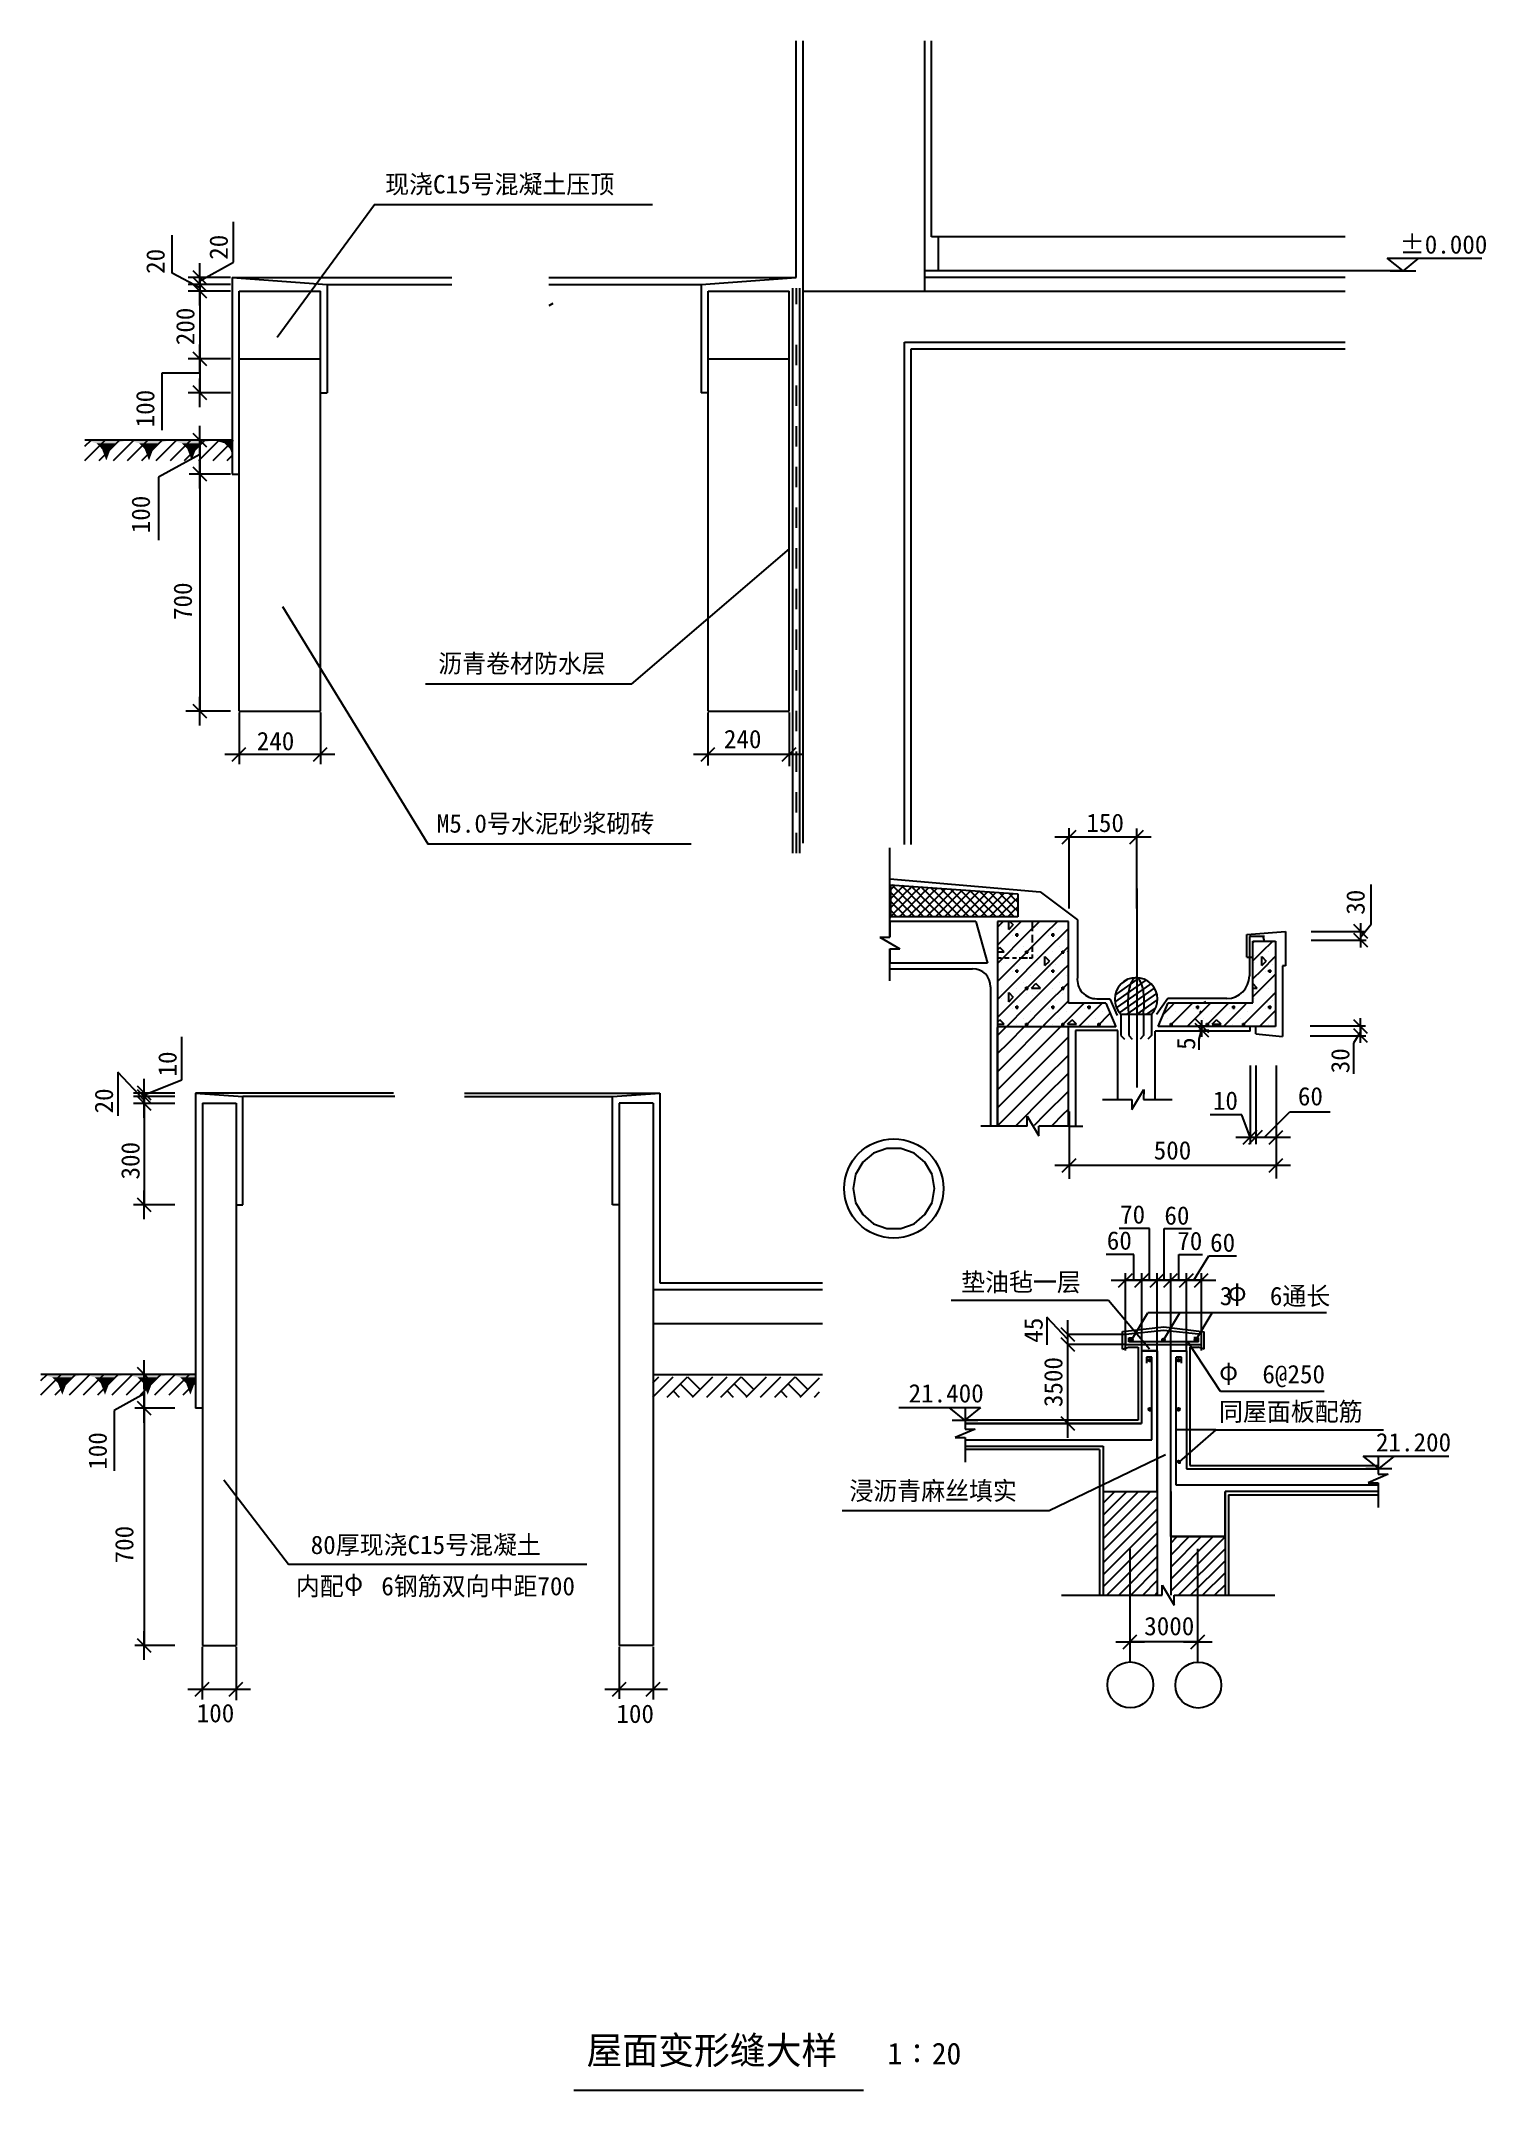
# Model space of a CAD drawing. Header units: metres. Extents: x 3333 to 67313, y 15903 to 106598.
import ezdxf

# ---------------------------------------------------------------- set-up
doc = ezdxf.new("R2010")
doc.units = ezdxf.units.M
for name, color, linetype in [('AXIS', 3, 'Continuous'), ('DIM', 3, 'Continuous'), ('OTHER', 7, 'Continuous'), ('PUB_DIM', 3, 'Continuous'), ('PUB_HATCH', 5, 'Continuous'), ('PUB_TEXT', 7, 'Continuous'), ('PUB_WALL', 5, 'Continuous'), ('S_FLOOR', 2, 'Continuous'), ('S_SURFACE', 2, 'Continuous'), ('S_WALL', 7, 'Continuous'), ('SURFACE', 2, 'Continuous'), ('WALL', 5, 'Continuous')]:
    doc.layers.add(name, color=color, linetype=linetype)

msp = doc.modelspace()

# ---------------------------------------------------------------- texts
for s, p in [('20', (11605.91, 96912.44)), ('20', (8808.82, 96290.05)), ('200', (10127.93, 93132.23)), ('100', (8354.09, 89494.96)), ('100', (8157.15, 84808.9)), ('700', (10016.49, 80969)), ('30', (61938.61, 67923.72)), ('10', (9338.77, 60764.63)), ('5', (54437.12, 61942.52)), ('30', (61264.36, 60906.33)), ('20', (6523.86, 59129.11)), ('300', (7697.7, 56204.38)), ('45', (47682.83, 48980.34)), ('3500', (48558.36, 46129.11)), ('100', (6247.98, 43356.75)), ('700', (7426.18, 39212.1))]:
    msp.add_text(s, height=815, rotation=90).set_placement(p)
for s, p in [('240', (12886.85, 75204.45)), ('240', (33569.25, 75293.58)), ('150', (49617.71, 71586.57)), ('10', (55219.84, 59290.56)), ('60', (58982.33, 59483.13)), ('500', (52598.23, 57089.87)), ('70', (51110.27, 54252.43)), ('60', (53072.65, 54206.45)), ('60', (50521.31, 53097.71)), ('70', (53642.29, 53079.72)), ('60', (55096.54, 53005.25)), ('100', (10228.34, 32179.15)), ('100', (28809.85, 32151.33))]:
    msp.add_text(s, height=815).set_placement(p)
at = {"layer": 'PUB_DIM'}
for s, p in [('%%p0.000', (63490.43, 97186.25)), ('21.400', (41746.55, 46335.37)), ('21.200', (62440.23, 44169.74)), ('3000', (52179.8, 36031.58))]:
    msp.add_text(s, height=815, dxfattribs=at).set_placement(p)
at = {"layer": 'PUB_TEXT'}
for s, height, p in [('现浇C15号混凝土压顶', 815, (18571.61, 99850.27)), ('沥青卷材防水层', 815, (20920.16, 78638.92)), ('M5.0号水泥砂浆砌砖', 815, (20858.09, 71556.78)), ('垫油毡一层', 815, (44073.19, 51257.87)), ('3   6通长', 815, (55523.87, 50642.73)), ('φ', 815, (55873, 50833.49)), ('φ', 815, (55494.26, 47325.83)), ('   6@250', 815, (55748.26, 47183.43)), ('同屋面板配筋', 815, (55489.96, 45522.72)), ('浸沥青麻丝填实', 815, (39126.48, 42018.7)), ('80厚现浇C15号混凝土', 815, (15275.09, 39626.31)), ('内配   6钢筋双向中距700', 815, (14618.55, 37798.64)), ('φ', 815, (16754.09, 37990.81)), ('屋面变形缝大样   ', 1220, (27487.19, 17048.01)), ('1∶20', 960, (40814.13, 17037.99))]:
    msp.add_text(s, height=height, dxfattribs=at).set_placement(p)

# ---------------------------------------------------------------- blocks, each defined once
blk = doc.blocks.new('_DIMX')
blk.add_line((-150, 0), (150, 0))
blk.add_lwpolyline([(-73.09, -73.09), (71.22, 71.29)])

# ---------------------------------------------------------------- hatches: boundary and pattern name
at = {"layer": 'PUB_DIM'}
h = msp.add_hatch(dxfattribs=at)
h.set_pattern_fill('SOLID')
h.paths.add_polyline_path([(51547.16, 49099.67, 1), (51673.05, 49099.67, 1)])
h = msp.add_hatch(dxfattribs=at)
h.set_pattern_fill('SOLID')
h.paths.add_polyline_path([(52964.26, 49099.67, 1), (53090.15, 49099.67, 1)])
h = msp.add_hatch(dxfattribs=at)
h.set_pattern_fill('SOLID')
h.paths.add_polyline_path([(54405.06, 49099.67, 1), (54530.95, 49099.67, 1)])
h = msp.add_hatch(dxfattribs=at)
h.set_pattern_fill('SOLID')
h.paths.add_polyline_path([(52361.8, 48207.06, 1), (52487.69, 48207.06, 1)])
h = msp.add_hatch(dxfattribs=at)
h.set_pattern_fill('SOLID')
h.paths.add_polyline_path([(53631.31, 48207.06, 1), (53757.2, 48207.06, 1)])
h = msp.add_hatch(dxfattribs=at)
h.set_pattern_fill('SOLID')
h.paths.add_polyline_path([(52361.8, 46035.46, 1), (52487.69, 46035.46, 1)])
h = msp.add_hatch(dxfattribs=at)
h.set_pattern_fill('SOLID')
h.paths.add_polyline_path([(53631.31, 46035.46, 1), (53757.2, 46035.46, 1)])
h = msp.add_hatch(dxfattribs=at)
h.set_pattern_fill('SOLID')
h.paths.add_polyline_path([(53657.42, 43707.06, 1), (53783.31, 43707.06, 1)])

# ---------------------------------------------------------------- linework, layer by layer
for p, q in [((9143.36, 96325.47), (9143.36, 98008.98)), ((11850.19, 96801.1), (11850.19, 98591.32)), ((10373.19, 95672.24), (9143.36, 96325.47)), ((10373.19, 95975.87), (11850.19, 96801.1)), ((62941.27, 96982.49), (67132.39, 96982.49)), ((10373.19, 91893.69), (8685.69, 91893.69)), ((8685.69, 91893.69), (8685.69, 89366.34)), ((10373.19, 88293.29), (8531.72, 87296.61)), ((8531.72, 87296.61), (8531.72, 84504.72)), ((40917.3, 68136.07), (40917.3, 70887.94)), ((40910.68, 69513.35), (47574.23, 68937.53)), ((40917.59, 69251.91), (40917.3, 67766.09)), ((40917.59, 69251.91), (46584.42, 68848.63)), ((40951.82, 69266.57), (40951.82, 67827.02)), ((40951.82, 69044.16), (40982.9, 69075.24)), ((40982.9, 69075.24), (41143.49, 69235.84)), ((40982.9, 69075.24), (40982.9, 69075.24)), ((41182.9, 69075.24), (41013.02, 69245.12)), ((41182.9, 68875.24), (41382.9, 69075.24)), ((41382.9, 68875.24), (41182.9, 69075.24)), ((41182.9, 69075.24), (41182.9, 69075.24)), ((41382.9, 69075.24), (41516.92, 69209.26)), ((41382.9, 69075.24), (41382.9, 69075.24)), ((41582.9, 69075.24), (41443.67, 69214.47)), ((41582.9, 68875.24), (41782.9, 69075.24)), ((41782.9, 68875.24), (41582.9, 69075.24)), ((41582.9, 69075.24), (41582.9, 69075.24)), ((41782.9, 69075.24), (41890.34, 69182.69)), ((41782.9, 69075.24), (41782.9, 69075.24)), ((41982.9, 69075.24), (41874.31, 69183.83)), ((41982.9, 68875.24), (42182.9, 69075.24)), ((42182.9, 68875.24), (41982.9, 69075.24)), ((41982.9, 69075.24), (41982.9, 69075.24)), ((42182.9, 69075.24), (42263.77, 69156.11)), ((42182.9, 69075.24), (42182.9, 69075.24)), ((42382.9, 69075.24), (42304.96, 69153.18)), ((42382.9, 68875.24), (42582.9, 69075.24)), ((42582.9, 68875.24), (42382.9, 69075.24)), ((42382.9, 69075.24), (42382.9, 69075.24)), ((42582.9, 69075.24), (42637.19, 69129.53)), ((42582.9, 69075.24), (42582.9, 69075.24)), ((42782.9, 69075.24), (42735.61, 69122.53)), ((42782.9, 68875.24), (42982.9, 69075.24)), ((42982.9, 68875.24), (42782.9, 69075.24)), ((42782.9, 69075.24), (42782.9, 69075.24)), ((42982.9, 69075.24), (43010.62, 69102.96)), ((42982.9, 69075.24), (42982.9, 69075.24)), ((43182.9, 69075.24), (43166.26, 69091.88)), ((43182.9, 68875.24), (43382.9, 69075.24)), ((43382.9, 68875.24), (43182.9, 69075.24)), ((43182.9, 69075.24), (43182.9, 69075.24)), ((43382.9, 69075.24), (43384.04, 69076.38)), ((43382.9, 69075.24), (43382.9, 69075.24)), ((43582.9, 68875.24), (43757.47, 69049.81)), ((43782.9, 68875.24), (43596.9, 69061.24)), ((43982.9, 68875.24), (44130.89, 69023.23)), ((44182.9, 68875.24), (44027.55, 69030.59)), ((44382.9, 68875.24), (44504.31, 68996.66)), ((44582.9, 68875.24), (44458.2, 68999.94)), ((44782.9, 68875.24), (44877.74, 68970.08)), ((44982.9, 68875.24), (44888.84, 68969.29)), ((45182.9, 68875.24), (45251.16, 68943.51)), ((45382.9, 68875.24), (45319.49, 68938.65)), ((47574.23, 68937.53), (49219.54, 67703.63)), ((51847.13, 69079.99), (51847.13, 60273.22)), ((62221.86, 67499.77), (62221.86, 69257.67)), ((40915.96, 66937.53), (40917.3, 68136.07)), ((40982.9, 68875.24), (40951.82, 68906.32)), ((40951.82, 68644.16), (40982.9, 68675.24)), ((40982.9, 68475.24), (40951.82, 68506.32)), ((40951.82, 68244.16), (40982.9, 68275.24)), ((40982.9, 68075.24), (40951.82, 68106.33)), ((40982.9, 68675.24), (41182.9, 68875.24)), ((41182.9, 68675.24), (40982.9, 68875.24)), ((40982.9, 68875.24), (40982.9, 68875.24)), ((40982.9, 68675.24), (40982.9, 68675.24)), ((40982.9, 68275.24), (41182.9, 68475.24)), ((41182.9, 68275.24), (40982.9, 68475.24)), ((40982.9, 68475.24), (40982.9, 68475.24)), ((40982.9, 68275.24), (40982.9, 68275.24)), ((40982.9, 67875.24), (41182.9, 68075.24)), ((41182.9, 67875.24), (40982.9, 68075.24)), ((40982.9, 68075.24), (40982.9, 68075.24)), ((41182.9, 68875.24), (41182.9, 68875.24)), ((41182.9, 68475.24), (41382.9, 68675.24)), ((41382.9, 68475.24), (41182.9, 68675.24)), ((41182.9, 68675.24), (41182.9, 68675.24)), ((41182.9, 68475.24), (41182.9, 68475.24)), ((41182.9, 68075.24), (41382.9, 68275.24)), ((41382.9, 68075.24), (41182.9, 68275.24)), ((41182.9, 68275.24), (41182.9, 68275.24)), ((41182.9, 68075.24), (41182.9, 68075.24)), ((41382.9, 68675.24), (41582.9, 68875.24)), ((41582.9, 68675.24), (41382.9, 68875.24)), ((41382.9, 68875.24), (41382.9, 68875.24)), ((41382.9, 68675.24), (41382.9, 68675.24)), ((41382.9, 68275.24), (41582.9, 68475.24)), ((41582.9, 68275.24), (41382.9, 68475.24)), ((41382.9, 68475.24), (41382.9, 68475.24)), ((41382.9, 68275.24), (41382.9, 68275.24)), ((41382.9, 67875.24), (41582.9, 68075.24)), ((41582.9, 67875.24), (41382.9, 68075.24)), ((41382.9, 68075.24), (41382.9, 68075.24)), ((41582.9, 68875.24), (41582.9, 68875.24)), ((41582.9, 68475.24), (41782.9, 68675.24)), ((41782.9, 68475.24), (41582.9, 68675.24)), ((41582.9, 68675.24), (41582.9, 68675.24)), ((41582.9, 68475.24), (41582.9, 68475.24)), ((41582.9, 68075.24), (41782.9, 68275.24)), ((41782.9, 68075.24), (41582.9, 68275.24)), ((41582.9, 68275.24), (41582.9, 68275.24)), ((41582.9, 68075.24), (41582.9, 68075.24)), ((41782.9, 68675.24), (41982.9, 68875.24)), ((41982.9, 68675.24), (41782.9, 68875.24)), ((41782.9, 68875.24), (41782.9, 68875.24)), ((41782.9, 68675.24), (41782.9, 68675.24)), ((41782.9, 68275.24), (41982.9, 68475.24)), ((41982.9, 68275.24), (41782.9, 68475.24)), ((41782.9, 68475.24), (41782.9, 68475.24)), ((41782.9, 68275.24), (41782.9, 68275.24)), ((41782.9, 67875.24), (41982.9, 68075.24)), ((41982.9, 67875.24), (41782.9, 68075.24)), ((41782.9, 68075.24), (41782.9, 68075.24)), ((41982.9, 68875.24), (41982.9, 68875.24)), ((41982.9, 68475.24), (42182.9, 68675.24)), ((42182.9, 68475.24), (41982.9, 68675.24)), ((41982.9, 68675.24), (41982.9, 68675.24)), ((41982.9, 68475.24), (41982.9, 68475.24)), ((41982.9, 68075.24), (42182.9, 68275.24)), ((42182.9, 68075.24), (41982.9, 68275.24)), ((41982.9, 68275.24), (41982.9, 68275.24)), ((41982.9, 68075.24), (41982.9, 68075.24)), ((42182.9, 68675.24), (42382.9, 68875.24)), ((42382.9, 68675.24), (42182.9, 68875.24)), ((42182.9, 68875.24), (42182.9, 68875.24)), ((42182.9, 68675.24), (42182.9, 68675.24)), ((42182.9, 68275.24), (42382.9, 68475.24)), ((42382.9, 68275.24), (42182.9, 68475.24)), ((42182.9, 68475.24), (42182.9, 68475.24)), ((42182.9, 68275.24), (42182.9, 68275.24)), ((42182.9, 67875.24), (42382.9, 68075.24)), ((42382.9, 67875.24), (42182.9, 68075.24)), ((42182.9, 68075.24), (42182.9, 68075.24)), ((42382.9, 68875.24), (42382.9, 68875.24)), ((42382.9, 68475.24), (42582.9, 68675.24)), ((42582.9, 68475.24), (42382.9, 68675.24)), ((42382.9, 68675.24), (42382.9, 68675.24)), ((42382.9, 68475.24), (42382.9, 68475.24)), ((42382.9, 68075.24), (42582.9, 68275.24)), ((42582.9, 68075.24), (42382.9, 68275.24)), ((42382.9, 68275.24), (42382.9, 68275.24)), ((42382.9, 68075.24), (42382.9, 68075.24)), ((42582.9, 68675.24), (42782.9, 68875.24)), ((42782.9, 68675.24), (42582.9, 68875.24)), ((42582.9, 68875.24), (42582.9, 68875.24)), ((42582.9, 68675.24), (42582.9, 68675.24)), ((42582.9, 68275.24), (42782.9, 68475.24)), ((42782.9, 68275.24), (42582.9, 68475.24)), ((42582.9, 68475.24), (42582.9, 68475.24)), ((42582.9, 68275.24), (42582.9, 68275.24)), ((42582.9, 67875.24), (42782.9, 68075.24)), ((42782.9, 67875.24), (42582.9, 68075.24)), ((42582.9, 68075.24), (42582.9, 68075.24)), ((42782.9, 68875.24), (42782.9, 68875.24)), ((42782.9, 68475.24), (42982.9, 68675.24)), ((42982.9, 68475.24), (42782.9, 68675.24)), ((42782.9, 68675.24), (42782.9, 68675.24)), ((42782.9, 68475.24), (42782.9, 68475.24)), ((42782.9, 68075.24), (42982.9, 68275.24)), ((42982.9, 68075.24), (42782.9, 68275.24)), ((42782.9, 68275.24), (42782.9, 68275.24)), ((42782.9, 68075.24), (42782.9, 68075.24)), ((42982.9, 68675.24), (43182.9, 68875.24)), ((43182.9, 68675.24), (42982.9, 68875.24)), ((42982.9, 68875.24), (42982.9, 68875.24)), ((42982.9, 68675.24), (42982.9, 68675.24)), ((42982.9, 68275.24), (43182.9, 68475.24)), ((43182.9, 68275.24), (42982.9, 68475.24)), ((42982.9, 68475.24), (42982.9, 68475.24)), ((42982.9, 68275.24), (42982.9, 68275.24)), ((42982.9, 67875.24), (43182.9, 68075.24)), ((43182.9, 67875.24), (42982.9, 68075.24)), ((42982.9, 68075.24), (42982.9, 68075.24)), ((43182.9, 68875.24), (43182.9, 68875.24)), ((43182.9, 68475.24), (43382.9, 68675.24)), ((43382.9, 68475.24), (43182.9, 68675.24)), ((43182.9, 68675.24), (43182.9, 68675.24)), ((43182.9, 68475.24), (43182.9, 68475.24)), ((43182.9, 68075.24), (43382.9, 68275.24)), ((43382.9, 68075.24), (43182.9, 68275.24)), ((43182.9, 68275.24), (43182.9, 68275.24)), ((43182.9, 68075.24), (43182.9, 68075.24)), ((43382.9, 68675.24), (43582.9, 68875.24)), ((43582.9, 68675.24), (43382.9, 68875.24)), ((43382.9, 68875.24), (43382.9, 68875.24)), ((43382.9, 68675.24), (43382.9, 68675.24)), ((43382.9, 68275.24), (43582.9, 68475.24)), ((43582.9, 68275.24), (43382.9, 68475.24)), ((43382.9, 68475.24), (43382.9, 68475.24)), ((43382.9, 68275.24), (43382.9, 68275.24)), ((43382.9, 67875.24), (43582.9, 68075.24)), ((43582.9, 67875.24), (43382.9, 68075.24)), ((43382.9, 68075.24), (43382.9, 68075.24)), ((43582.9, 68875.24), (43582.9, 68875.24)), ((43582.9, 68475.24), (43782.9, 68675.24)), ((43782.9, 68475.24), (43582.9, 68675.24)), ((43582.9, 68675.24), (43582.9, 68675.24)), ((43582.9, 68475.24), (43582.9, 68475.24)), ((43582.9, 68075.24), (43782.9, 68275.24)), ((43782.9, 68075.24), (43582.9, 68275.24)), ((43582.9, 68275.24), (43582.9, 68275.24)), ((43582.9, 68075.24), (43582.9, 68075.24)), ((43782.9, 68675.24), (43982.9, 68875.24)), ((43982.9, 68675.24), (43782.9, 68875.24)), ((43782.9, 68875.24), (43782.9, 68875.24)), ((43782.9, 68675.24), (43782.9, 68675.24)), ((43782.9, 68275.24), (43982.9, 68475.24)), ((43982.9, 68275.24), (43782.9, 68475.24)), ((43782.9, 68475.24), (43782.9, 68475.24)), ((43782.9, 68275.24), (43782.9, 68275.24)), ((43782.9, 67875.24), (43982.9, 68075.24)), ((43982.9, 67875.24), (43782.9, 68075.24)), ((43782.9, 68075.24), (43782.9, 68075.24)), ((43982.9, 68875.24), (43982.9, 68875.24)), ((43982.9, 68475.24), (44182.9, 68675.24)), ((44182.9, 68475.24), (43982.9, 68675.24)), ((43982.9, 68675.24), (43982.9, 68675.24)), ((43982.9, 68475.24), (43982.9, 68475.24)), ((43982.9, 68075.24), (44182.9, 68275.24)), ((44182.9, 68075.24), (43982.9, 68275.24)), ((43982.9, 68275.24), (43982.9, 68275.24)), ((43982.9, 68075.24), (43982.9, 68075.24)), ((44182.9, 68675.24), (44382.9, 68875.24)), ((44382.9, 68675.24), (44182.9, 68875.24)), ((44182.9, 68875.24), (44182.9, 68875.24)), ((44182.9, 68675.24), (44182.9, 68675.24)), ((44182.9, 68275.24), (44382.9, 68475.24)), ((44382.9, 68275.24), (44182.9, 68475.24)), ((44182.9, 68475.24), (44182.9, 68475.24)), ((44182.9, 68275.24), (44182.9, 68275.24)), ((44182.9, 67875.24), (44382.9, 68075.24)), ((44382.9, 67875.24), (44182.9, 68075.24)), ((44182.9, 68075.24), (44182.9, 68075.24)), ((44382.9, 68875.24), (44382.9, 68875.24)), ((44382.9, 68475.24), (44582.9, 68675.24)), ((44582.9, 68475.24), (44382.9, 68675.24)), ((44382.9, 68675.24), (44382.9, 68675.24)), ((44382.9, 68475.24), (44382.9, 68475.24)), ((44382.9, 68075.24), (44582.9, 68275.24)), ((44582.9, 68075.24), (44382.9, 68275.24)), ((44382.9, 68275.24), (44382.9, 68275.24)), ((44382.9, 68075.24), (44382.9, 68075.24)), ((44582.9, 68675.24), (44782.9, 68875.24)), ((44782.9, 68675.24), (44582.9, 68875.24)), ((44582.9, 68875.24), (44582.9, 68875.24)), ((44582.9, 68675.24), (44582.9, 68675.24)), ((44582.9, 68275.24), (44782.9, 68475.24)), ((44782.9, 68275.24), (44582.9, 68475.24)), ((44582.9, 68475.24), (44582.9, 68475.24)), ((44582.9, 68275.24), (44582.9, 68275.24)), ((44582.9, 67875.24), (44782.9, 68075.24)), ((44782.9, 67875.24), (44582.9, 68075.24)), ((44582.9, 68075.24), (44582.9, 68075.24)), ((44782.9, 68875.24), (44782.9, 68875.24)), ((44782.9, 68475.24), (44982.9, 68675.24)), ((44982.9, 68475.24), (44782.9, 68675.24)), ((44782.9, 68675.24), (44782.9, 68675.24)), ((44782.9, 68475.24), (44782.9, 68475.24)), ((44782.9, 68075.24), (44982.9, 68275.24)), ((44982.9, 68075.24), (44782.9, 68275.24)), ((44782.9, 68275.24), (44782.9, 68275.24)), ((44782.9, 68075.24), (44782.9, 68075.24)), ((44982.9, 68675.24), (45182.9, 68875.24)), ((45182.9, 68675.24), (44982.9, 68875.24)), ((44982.9, 68875.24), (44982.9, 68875.24)), ((44982.9, 68675.24), (44982.9, 68675.24)), ((44982.9, 68275.24), (45182.9, 68475.24)), ((45182.9, 68275.24), (44982.9, 68475.24)), ((44982.9, 68475.24), (44982.9, 68475.24)), ((44982.9, 68275.24), (44982.9, 68275.24)), ((44982.9, 67875.24), (45182.9, 68075.24)), ((45182.9, 67875.24), (44982.9, 68075.24)), ((44982.9, 68075.24), (44982.9, 68075.24)), ((45182.9, 68875.24), (45182.9, 68875.24)), ((45182.9, 68475.24), (45382.9, 68675.24)), ((45382.9, 68475.24), (45182.9, 68675.24)), ((45182.9, 68675.24), (45182.9, 68675.24)), ((45182.9, 68475.24), (45182.9, 68475.24)), ((45182.9, 68075.24), (45382.9, 68275.24)), ((45382.9, 68075.24), (45182.9, 68275.24)), ((45182.9, 68275.24), (45182.9, 68275.24)), ((45182.9, 68075.24), (45182.9, 68075.24)), ((45382.9, 68675.24), (45582.89, 68875.24)), ((45582.9, 68675.24), (45382.9, 68875.24)), ((45382.9, 68875.24), (45382.9, 68875.24)), ((45382.9, 68675.24), (45382.9, 68675.24)), ((45382.9, 68275.24), (45582.89, 68475.24)), ((45582.9, 68275.24), (45382.9, 68475.24)), ((45382.9, 68475.24), (45382.9, 68475.24)), ((45382.9, 68275.24), (45382.9, 68275.24)), ((45382.9, 67875.24), (45582.89, 68075.24)), ((45582.9, 67875.24), (45382.9, 68075.24)), ((45382.9, 68075.24), (45382.9, 68075.24)), ((45582.89, 68875.24), (45624.59, 68916.93)), ((45582.89, 68875.24), (45582.89, 68875.24)), ((45582.89, 68475.24), (45782.89, 68675.24)), ((45582.89, 68475.24), (45582.89, 68475.24)), ((45582.89, 68075.24), (45782.89, 68275.24)), ((45582.89, 68075.24), (45582.89, 68075.24)), ((45782.89, 68475.24), (45582.9, 68675.24)), ((45582.9, 68675.24), (45582.9, 68675.24)), ((45782.89, 68075.24), (45582.9, 68275.24)), ((45582.9, 68275.24), (45582.9, 68275.24)), ((45782.89, 68875.24), (45750.14, 68908)), ((45782.89, 68675.24), (45982.89, 68875.24)), ((45982.89, 68675.24), (45782.89, 68875.24)), ((45782.89, 68875.24), (45782.89, 68875.24)), ((45782.89, 68675.24), (45782.89, 68675.24)), ((45782.89, 68275.24), (45982.89, 68475.24)), ((45982.89, 68275.24), (45782.89, 68475.24)), ((45782.89, 68475.24), (45782.89, 68475.24)), ((45782.89, 68275.24), (45782.89, 68275.24)), ((45782.89, 67875.24), (45982.89, 68075.24)), ((45982.89, 67875.24), (45782.89, 68075.24)), ((45782.89, 68075.24), (45782.89, 68075.24)), ((45982.89, 68875.24), (45998.01, 68890.36)), ((45982.89, 68875.24), (45982.89, 68875.24)), ((45982.89, 68475.24), (46182.89, 68675.24)), ((46182.89, 68475.24), (45982.89, 68675.24)), ((45982.89, 68675.24), (45982.89, 68675.24)), ((45982.89, 68475.24), (45982.89, 68475.24)), ((45982.89, 68075.24), (46182.89, 68275.24)), ((46182.89, 68075.24), (45982.89, 68275.24)), ((45982.89, 68275.24), (45982.89, 68275.24)), ((45982.89, 68075.24), (45982.89, 68075.24)), ((46182.89, 68875.24), (46180.78, 68877.35)), ((46382.89, 68675.24), (46182.89, 68875.24)), ((46182.89, 68875.24), (46182.89, 68875.24)), ((46182.89, 68675.24), (46371.44, 68863.78)), ((46182.89, 68675.24), (46182.89, 68675.24)), ((46182.89, 68275.24), (46382.89, 68475.24)), ((46382.89, 68275.24), (46182.89, 68475.24)), ((46182.89, 68475.24), (46182.89, 68475.24)), ((46182.89, 68275.24), (46182.89, 68275.24)), ((46182.89, 67875.24), (46382.89, 68075.24)), ((46382.89, 67875.24), (46182.89, 68075.24)), ((46182.89, 68075.24), (46182.89, 68075.24)), ((46382.89, 68475.24), (46582.89, 68675.24)), ((46582.89, 68475.24), (46382.89, 68675.24)), ((46382.89, 68675.24), (46382.89, 68675.24)), ((46382.89, 68475.24), (46382.89, 68475.24)), ((46382.89, 68075.24), (46582.89, 68275.24)), ((46582.89, 68075.24), (46382.89, 68275.24)), ((46382.89, 68275.24), (46382.89, 68275.24)), ((46382.89, 68075.24), (46382.89, 68075.24)), ((46582.89, 68675.24), (46584.42, 68676.77)), ((46582.89, 68675.24), (46582.89, 68675.24)), ((46584.42, 68473.71), (46582.89, 68475.24)), ((46582.89, 68475.24), (46582.89, 68475.24)), ((46582.89, 68275.24), (46584.42, 68276.77)), ((46582.89, 68275.24), (46582.89, 68275.24)), ((46584.42, 68073.71), (46582.89, 68075.24)), ((46582.89, 68075.24), (46582.89, 68075.24)), ((46584.42, 68848.63), (46584.42, 67827.02)), ((40910.68, 67621.37), (40910.68, 66937.54)), ((44728.5, 67629.55), (40917.3, 67629.55)), ((40951.82, 67844.16), (40982.9, 67875.24)), ((46584.42, 67827.02), (40951.82, 67827.02)), ((40982.9, 67875.24), (40982.9, 67875.24)), ((41231.12, 67827.02), (41182.9, 67875.24)), ((41182.9, 67875.24), (41182.9, 67875.24)), ((41334.68, 67827.02), (41382.9, 67875.24)), ((41382.9, 67875.24), (41382.9, 67875.24)), ((41631.12, 67827.02), (41582.9, 67875.24)), ((41582.9, 67875.24), (41582.9, 67875.24)), ((41734.68, 67827.02), (41782.9, 67875.24)), ((41782.9, 67875.24), (41782.9, 67875.24)), ((42031.12, 67827.02), (41982.9, 67875.24)), ((41982.9, 67875.24), (41982.9, 67875.24)), ((42134.68, 67827.02), (42182.9, 67875.24)), ((42182.9, 67875.24), (42182.9, 67875.24)), ((42431.12, 67827.02), (42382.9, 67875.24)), ((42382.9, 67875.24), (42382.9, 67875.24)), ((42534.68, 67827.02), (42582.9, 67875.24)), ((42582.9, 67875.24), (42582.9, 67875.24)), ((42831.12, 67827.02), (42782.9, 67875.24)), ((42782.9, 67875.24), (42782.9, 67875.24)), ((42934.68, 67827.02), (42982.9, 67875.24)), ((42982.9, 67875.24), (42982.9, 67875.24)), ((43231.12, 67827.02), (43182.9, 67875.24)), ((43182.9, 67875.24), (43182.9, 67875.24)), ((43334.68, 67827.02), (43382.9, 67875.24)), ((43382.9, 67875.24), (43382.9, 67875.24)), ((43631.12, 67827.02), (43582.9, 67875.24)), ((43582.9, 67875.24), (43582.9, 67875.24)), ((43734.68, 67827.02), (43782.9, 67875.24)), ((43782.9, 67875.24), (43782.9, 67875.24)), ((44031.12, 67827.02), (43982.9, 67875.24)), ((43982.9, 67875.24), (43982.9, 67875.24)), ((44134.68, 67827.02), (44182.9, 67875.24)), ((44182.9, 67875.24), (44182.9, 67875.24)), ((44431.12, 67827.02), (44382.9, 67875.24)), ((44382.9, 67875.24), (44382.9, 67875.24)), ((44534.68, 67827.02), (44582.9, 67875.24)), ((44582.9, 67875.24), (44582.9, 67875.24)), ((44728.5, 67629.55), (45239.42, 65778.64)), ((44831.12, 67827.02), (44782.9, 67875.24)), ((44782.9, 67875.24), (44782.9, 67875.24)), ((44934.68, 67827.02), (44982.9, 67875.24)), ((44982.9, 67875.24), (44982.9, 67875.24)), ((45231.12, 67827.02), (45182.9, 67875.24)), ((45182.9, 67875.24), (45182.9, 67875.24)), ((45334.68, 67827.02), (45382.9, 67875.24)), ((45382.9, 67875.24), (45382.9, 67875.24)), ((45631.11, 67827.02), (45582.9, 67875.24)), ((45582.9, 67875.24), (45582.9, 67875.24)), ((45678.6, 67629.55), (45678.6, 58572.76)), ((48820.41, 67629.55), (45678.6, 67629.55)), ((45723.24, 67415.86), (45936.93, 67629.55)), ((45734.67, 67827.02), (45782.89, 67875.24)), ((45782.89, 67875.24), (45782.89, 67875.24)), ((45862.46, 67395.1), (45862.46, 67395.1)), ((46031.11, 67827.02), (45982.89, 67875.24)), ((45982.89, 67875.24), (45982.89, 67875.24)), ((46134.67, 67827.02), (46182.89, 67875.24)), ((46182.46, 67275.1), (46182.46, 67629.55)), ((46182.48, 67075.1), (46736.93, 67629.55)), ((46182.48, 67275.1), (46383.29, 67475.91)), ((46182.89, 67875.24), (46182.89, 67875.24)), ((46228.04, 67629.55), (46383.29, 67474.3)), ((46431.11, 67827.02), (46382.89, 67875.24)), ((46382.89, 67875.24), (46382.89, 67875.24)), ((46422.46, 67235.1), (46422.46, 67235.1)), ((46534.67, 67827.02), (46582.89, 67875.24)), ((46582.89, 67875.24), (46584.42, 67876.77)), ((46582.89, 67875.24), (46582.89, 67875.24)), ((46662.46, 67315.1), (46662.46, 67315.1)), ((46982.48, 67075.1), (47536.93, 67629.55)), ((47216.11, 67629.55), (47216.11, 67193.93)), ((47222.46, 67555.1), (47222.46, 67555.1)), ((47462.46, 67395.1), (47462.46, 67395.1)), ((47782.48, 67075.1), (48336.93, 67629.55)), ((47782.48, 66275.1), (48820.41, 67313.03)), ((48022.46, 67235.1), (48022.46, 67235.1)), ((48262.46, 67315.1), (48262.46, 67315.1)), ((48820.41, 64009.19), (48820.41, 67629.55)), ((49219.54, 67703.63), (49219.54, 65153.57)), ((56716.72, 67056.17), (58431.2, 67185.22)), ((58431.2, 67185.22), (58431.2, 65660.86)), ((61763.07, 66553.07), (61763.07, 67555.84)), ((61763.07, 66950.54), (62221.86, 67499.77)), ((61763.07, 66473.65), (61763.07, 67427.42)), ((40475.96, 66938.17), (41354.2, 66415.59)), ((40910.68, 66415.78), (40910.68, 65770.52)), ((40917.3, 64994.27), (40917.3, 66415.78)), ((45723.24, 66615.86), (46182.48, 67075.1)), ((45723.24, 65815.86), (46982.48, 67075.1)), ((45723.24, 66415.86), (45783.29, 66475.91)), ((45723.24, 66275.1), (45982.46, 66275.1)), ((45982.48, 66275.1), (45781.68, 66475.91)), ((46182.48, 67075.1), (46182.48, 67075.1)), ((46182.48, 65475.1), (47782.48, 67075.1)), ((46182.48, 64675.1), (47782.48, 66275.1)), ((46342.46, 66995.1), (46342.46, 66995.1)), ((46502.46, 67075.1), (46582.46, 67075.1)), ((46502.46, 66995.1), (46502.46, 67075.1)), ((46502.46, 66995.1), (46582.46, 66995.1)), ((46502.46, 66275.1), (46502.46, 66275.1)), ((46582.46, 66995.1), (46582.46, 67075.1)), ((46822.46, 66515.1), (46822.46, 66515.1)), ((46942.46, 66235.1), (46942.46, 66315.1)), ((46942.46, 66315.1), (47022.46, 66315.1)), ((46942.46, 66235.1), (47022.46, 66235.1)), ((46982.48, 67075.1), (46982.48, 67075.1)), ((47022.46, 66235.1), (47022.46, 66315.1)), ((47142.46, 66835.1), (47142.46, 66835.1)), ((47216.11, 67027.42), (47216.11, 66694.4)), ((47216.11, 66544), (47216.11, 66275.44)), ((47782.48, 67075.1), (47782.48, 67075.1)), ((47782.48, 65475.1), (48820.41, 66513.03)), ((47782.48, 66275.1), (47782.48, 66275.1)), ((47942.46, 66995.1), (47942.46, 66995.1)), ((48102.46, 67075.1), (48182.46, 67075.1)), ((48102.46, 66995.1), (48102.46, 67075.1)), ((48102.46, 66995.1), (48182.46, 66995.1)), ((48102.46, 66275.1), (48102.46, 66275.1)), ((48182.46, 66995.1), (48182.46, 67075.1)), ((48422.46, 66515.1), (48422.46, 66515.1)), ((48542.46, 66235.1), (48542.46, 66315.1)), ((48542.46, 66315.1), (48622.46, 66315.1)), ((48542.46, 66235.1), (48622.46, 66235.1)), ((48622.46, 66235.1), (48622.46, 66315.1)), ((48742.46, 66835.1), (48742.46, 66835.1)), ((48782.46, 66275.1), (48820.41, 66275.1)), ((48782.48, 66275.1), (48820.41, 66313.03)), ((56716.72, 66041.27), (56716.72, 67056.17)), ((57500.68, 66960.99), (56837.02, 66960.99)), ((56837.02, 66960.99), (56837.02, 65218.04)), ((56992.41, 66685.03), (57068.24, 66760.86)), ((56994.73, 64017.91), (56994.73, 66760.86)), ((56994.73, 66760.86), (57994.73, 66760.86)), ((56994.73, 65887.35), (57382.48, 66275.1)), ((57382.48, 66275.1), (57868.24, 66760.86)), ((57382.48, 66275.1), (57382.48, 66275.1)), ((57509.19, 66760.86), (57451.93, 66981.2)), ((57702.46, 66275.1), (57702.46, 66275.1)), ((57994.73, 66760.86), (57994.73, 62976.06)), ((61763.07, 66821.22), (61763.07, 66761.22)), ((45239.42, 65778.64), (40917.3, 65778.64)), ((40917.3, 65536.39), (44579.09, 65536.39)), ((45860.09, 65994.46), (45678.6, 65994.46)), ((45723.24, 65015.86), (46182.48, 65475.1)), ((45862.46, 66115.1), (45862.46, 66115.1)), ((45862.46, 65795.1), (45862.46, 65795.1)), ((46198.4, 65994.46), (45999.71, 65994.46)), ((46182.48, 63875.1), (47782.48, 65475.1)), ((46182.48, 65475.1), (46182.48, 65475.1)), ((46342.46, 65395.1), (46342.46, 65395.1)), ((46531.35, 65994.46), (46343.39, 65994.46)), ((46422.46, 65635.1), (46422.46, 65635.1)), ((46502.46, 65475.1), (46582.46, 65475.1)), ((46502.46, 65395.1), (46502.46, 65475.1)), ((46502.46, 65395.1), (46582.46, 65395.1)), ((46582.46, 65395.1), (46582.46, 65475.1)), ((46858.92, 65994.46), (46638.75, 65994.46)), ((46662.46, 66035.1), (46662.46, 66035.1)), ((46662.46, 65715.1), (46662.46, 65715.1)), ((46982.43, 65994.46), (46885.77, 65994.46)), ((47003.91, 65994.46), (46982.43, 65994.46)), ((46982.46, 66035.1), (46982.46, 66035.1)), ((46982.48, 63875.1), (48582.48, 65475.1)), ((47216.11, 65994.46), (47079.09, 65994.46)), ((47216.11, 66162.64), (47216.11, 65994.46)), ((47222.46, 65955.1), (47222.46, 65955.1)), ((47462.46, 66115.1), (47462.46, 66115.1)), ((47462.46, 65795.1), (47462.46, 65795.1)), ((47782.46, 65675.1), (47782.46, 66075.1)), ((47782.48, 66075.1), (47983.29, 65874.3)), ((47782.48, 65675.1), (47983.29, 65875.91)), ((47782.48, 65475.1), (47782.48, 65475.1)), ((47942.46, 65395.1), (47942.46, 65395.1)), ((48022.46, 65635.1), (48022.46, 65635.1)), ((48102.46, 65475.1), (48182.46, 65475.1)), ((48102.46, 65395.1), (48102.46, 65475.1)), ((48102.46, 65395.1), (48182.46, 65395.1)), ((48182.46, 65395.1), (48182.46, 65475.1)), ((48262.46, 66035.1), (48262.46, 66035.1)), ((48262.46, 65715.1), (48262.46, 65715.1)), ((48582.46, 66035.1), (48582.46, 66035.1)), ((48582.48, 65475.1), (48820.41, 65713.03)), ((48582.48, 65475.1), (48582.48, 65475.1)), ((56716.72, 66041.27), (56994.73, 66041.27)), ((56994.73, 65087.35), (57382.48, 65475.1)), ((57062.46, 66115.1), (57062.46, 66115.1)), ((57062.46, 65795.1), (57062.46, 65795.1)), ((57382.46, 65675.1), (57382.46, 66075.1)), ((57382.48, 65475.1), (57994.73, 66087.35)), ((57382.48, 66075.1), (57583.29, 65874.3)), ((57382.48, 65675.1), (57583.29, 65875.91)), ((57382.48, 65475.1), (57382.48, 65475.1)), ((57542.46, 65395.1), (57542.46, 65395.1)), ((57622.46, 65635.1), (57622.46, 65635.1)), ((57702.46, 65475.1), (57782.46, 65475.1)), ((57702.46, 65395.1), (57702.46, 65475.1)), ((57702.46, 65395.1), (57782.46, 65395.1)), ((57782.46, 65395.1), (57782.46, 65475.1)), ((57862.46, 66035.1), (57862.46, 66035.1)), ((57862.46, 65715.1), (57862.46, 65715.1)), ((58431.2, 65660.86), (58294.73, 65660.86)), ((58294.73, 65660.86), (58294.73, 62976.06)), ((45379.09, 64736.39), (45379.09, 58572.76)), ((45723.24, 64215.86), (46182.48, 64675.1)), ((45862.46, 64515.1), (45862.46, 64515.1)), ((46182.46, 64075.1), (46182.46, 64475.1)), ((46182.48, 64675.1), (46182.48, 64675.1)), ((46182.48, 64475.1), (46383.29, 64274.3)), ((46502.46, 64675.1), (46502.46, 64675.1)), ((46662.46, 64435.1), (46662.46, 64435.1)), ((46822.46, 64915.1), (46822.46, 64915.1)), ((46942.46, 64635.1), (46942.46, 64715.1)), ((46942.46, 64715.1), (47022.46, 64715.1)), ((46942.46, 64635.1), (47022.46, 64635.1)), ((46982.46, 64435.1), (46982.46, 64435.1)), ((47022.46, 64635.1), (47022.46, 64715.1)), ((47142.46, 65235.1), (47142.46, 65235.1)), ((47182.46, 64675.1), (47582.46, 64675.1)), ((47182.48, 64675.1), (47383.29, 64875.91)), ((47582.48, 64675.1), (47381.68, 64875.91)), ((47462.46, 64515.1), (47462.46, 64515.1)), ((47782.48, 63875.1), (48820.41, 64913.03)), ((48102.46, 64675.1), (48102.46, 64675.1)), ((48262.46, 64435.1), (48262.46, 64435.1)), ((48422.46, 64915.1), (48422.46, 64915.1)), ((48542.46, 64635.1), (48542.46, 64715.1)), ((48542.46, 64715.1), (48622.46, 64715.1)), ((48542.46, 64635.1), (48622.46, 64635.1)), ((48582.46, 64435.1), (48582.46, 64435.1)), ((48622.46, 64635.1), (48622.46, 64715.1)), ((48742.46, 65235.1), (48742.46, 65235.1)), ((50881.11, 64056.21), (52265.3, 65025.43)), ((50889.02, 64366.94), (51970.61, 65124.28)), ((50953.94, 63802.01), (52479.26, 64870.05)), ((51085.12, 63588.67), (52634.87, 64673.82)), ((51137.93, 64846.43), (51434.9, 65054.37)), ((51425.23, 63521.62), (52735.06, 64438.78)), ((57182.48, 64675.1), (56981.68, 64875.91)), ((56994.73, 64287.35), (57994.73, 65287.35)), ((56994.73, 64675.1), (57182.46, 64675.1)), ((57062.46, 64515.1), (57062.46, 64515.1)), ((57382.48, 63875.1), (57994.73, 64487.35)), ((57702.46, 64675.1), (57702.46, 64675.1)), ((57862.46, 64435.1), (57862.46, 64435.1)), ((45723.24, 63415.86), (46182.48, 63875.1)), ((45862.46, 64195.1), (45862.46, 64195.1)), ((46074.72, 62967.34), (46982.48, 63875.1)), ((46182.48, 64075.1), (46383.29, 64275.91)), ((46182.48, 63875.1), (46182.48, 63875.1)), ((46342.46, 63795.1), (46342.46, 63795.1)), ((46422.46, 64035.1), (46422.46, 64035.1)), ((46502.46, 63875.1), (46582.46, 63875.1)), ((46502.46, 63795.1), (46502.46, 63875.1)), ((46502.46, 63795.1), (46582.46, 63795.1)), ((46582.46, 63795.1), (46582.46, 63875.1)), ((46662.46, 64115.1), (46662.46, 64115.1)), ((46874.72, 62967.34), (47782.48, 63875.1)), ((46982.48, 63875.1), (46982.48, 63875.1)), ((47142.46, 63635.1), (47142.46, 63635.1)), ((47222.46, 64355.1), (47222.46, 64355.1)), ((47462.46, 64195.1), (47462.46, 64195.1)), ((47782.48, 63075.1), (48820.41, 64113.03)), ((47782.48, 63875.1), (47782.48, 63875.1)), ((47942.46, 63795.1), (47942.46, 63795.1)), ((48022.46, 64035.1), (48022.46, 64035.1)), ((48102.46, 63875.1), (48182.46, 63875.1)), ((48102.46, 63795.1), (48102.46, 63875.1)), ((48102.46, 63795.1), (48182.46, 63795.1)), ((48182.46, 63795.1), (48182.46, 63875.1)), ((48262.46, 64115.1), (48262.46, 64115.1)), ((48474.72, 62967.34), (49382.48, 63875.1)), ((48742.46, 63635.1), (48742.46, 63635.1)), ((50479.52, 64009.19), (48820.41, 64009.19)), ((49274.72, 62967.34), (50182.48, 63875.1)), ((49382.48, 63875.1), (49516.57, 64009.19)), ((49382.48, 63875.1), (49382.48, 63875.1)), ((49542.46, 63795.1), (49542.46, 63795.1)), ((49702.46, 63875.1), (49782.46, 63875.1)), ((49702.46, 63795.1), (49702.46, 63875.1)), ((49702.46, 63795.1), (49782.46, 63795.1)), ((49782.46, 63795.1), (49782.46, 63875.1)), ((50074.72, 62967.34), (50668.67, 63561.29)), ((50083.34, 64207.58), (50659.2, 64207.58)), ((50182.48, 63875.1), (50316.57, 64009.19)), ((50182.48, 63875.1), (50182.48, 63875.1)), ((50342.46, 63635.1), (50342.46, 63635.1)), ((50479.52, 64009.19), (50919.51, 62967.34)), ((50659.2, 64207.58), (50988.26, 63467.23)), ((51131.09, 63521.62), (52495.11, 63521.62)), ((51145.26, 63521.62), (51145.26, 62583.87)), ((51500.22, 63521.62), (51500.22, 62583.87)), ((51861.09, 63521.62), (52768.37, 64156.91)), ((52140.6, 63521.62), (52140.6, 62583.87)), ((52296.95, 63521.62), (52682, 63791.23)), ((52495.55, 63521.62), (52495.55, 62583.87)), ((53230.31, 64218.04), (52722.12, 63511.64)), ((52794.73, 62976.06), (53234.72, 64017.91)), ((53022.31, 63514.93), (53382.48, 63875.1)), ((55837.02, 64218.04), (53230.31, 64218.04)), ((53234.72, 64017.91), (56994.73, 64017.91)), ((53283.44, 62976.06), (54182.48, 63875.1)), ((53382.48, 63875.1), (53525.29, 64017.91)), ((53382.48, 63875.1), (53382.48, 63875.1)), ((53542.46, 63635.1), (53542.46, 63635.1)), ((54182.48, 63875.1), (54325.29, 64017.91)), ((54182.48, 63075.1), (55125.29, 64017.91)), ((54182.48, 63875.1), (54182.48, 63875.1)), ((54342.46, 63795.1), (54342.46, 63795.1)), ((54502.46, 63875.1), (54582.46, 63875.1)), ((54502.46, 63795.1), (54502.46, 63875.1)), ((54502.46, 63795.1), (54582.46, 63795.1)), ((54582.46, 63795.1), (54582.46, 63875.1)), ((54694.69, 63655.74), (54641.84, 63585.27)), ((54852.33, 64094.32), (54868.73, 64053.05)), ((54883.44, 62976.06), (55782.48, 63875.1)), ((55142.46, 63635.1), (55142.46, 63635.1)), ((55683.44, 62976.06), (56582.48, 63875.1)), ((55782.48, 63875.1), (55925.29, 64017.91)), ((55782.48, 63875.1), (55782.48, 63875.1)), ((55942.46, 63795.1), (55942.46, 63795.1)), ((56102.46, 63875.1), (56182.46, 63875.1)), ((56102.46, 63795.1), (56102.46, 63875.1)), ((56102.46, 63795.1), (56182.46, 63795.1)), ((56182.46, 63795.1), (56182.46, 63875.1)), ((56483.44, 62976.06), (57382.48, 63875.1)), ((56582.48, 63875.1), (56725.29, 64017.91)), ((56582.48, 63875.1), (56582.48, 63875.1)), ((56742.46, 63635.1), (56742.46, 63635.1)), ((57062.46, 64195.1), (57062.46, 64195.1)), ((57382.48, 63875.1), (57382.48, 63875.1)), ((57382.48, 63075.1), (57994.73, 63687.35)), ((57542.46, 63795.1), (57542.46, 63795.1)), ((57622.46, 64035.1), (57622.46, 64035.1)), ((57702.46, 63875.1), (57782.46, 63875.1)), ((57702.46, 63795.1), (57702.46, 63875.1)), ((57702.46, 63795.1), (57782.46, 63795.1)), ((57782.46, 63795.1), (57782.46, 63875.1)), ((57862.46, 64115.1), (57862.46, 64115.1)), ((50919.51, 62967.34), (45678.6, 62967.34)), ((45682.11, 62574.73), (46081.05, 62973.67)), ((45682.11, 58572.76), (45682.11, 62932.54)), ((45723.24, 63215.86), (45783.29, 63275.91)), ((45723.24, 63075.1), (45982.46, 63075.1)), ((45982.48, 63075.1), (45781.68, 63275.91)), ((46182.48, 61475.1), (47681.05, 62973.67)), ((46182.48, 62275.1), (46881.05, 62973.67)), ((46502.46, 63075.1), (46502.46, 63075.1)), ((46822.46, 63315.1), (46822.46, 63315.1)), ((46942.46, 63035.1), (46942.46, 63115.1)), ((46942.46, 63115.1), (47022.46, 63115.1)), ((46942.46, 63035.1), (47022.46, 63035.1)), ((47022.46, 63035.1), (47022.46, 63115.1)), ((47674.72, 62967.34), (47782.48, 63075.1)), ((47782.48, 63075.1), (47782.48, 63075.1)), ((47782.48, 62275.1), (48481.05, 62973.67)), ((48102.46, 63075.1), (48102.46, 63075.1)), ((48422.46, 63315.1), (48422.46, 63315.1)), ((48542.46, 63035.1), (48542.46, 63115.1)), ((48542.46, 63115.1), (48622.46, 63115.1)), ((48542.46, 63035.1), (48622.46, 63035.1)), ((48622.46, 63035.1), (48622.46, 63115.1)), ((48782.46, 63075.1), (49182.46, 63075.1)), ((48782.48, 63075.1), (48983.29, 63275.91)), ((48820.41, 58572.76), (48820.41, 62967.34)), ((49182.48, 63075.1), (48981.68, 63275.91)), ((51003.69, 62795.36), (49137.28, 62795.36)), ((49137.28, 62795.36), (49137.28, 58572.76)), ((49702.46, 63075.1), (49702.46, 63075.1)), ((50022.46, 63315.1), (50022.46, 63315.1)), ((50142.46, 63035.1), (50142.46, 63115.1)), ((50142.46, 63115.1), (50222.46, 63115.1)), ((50142.46, 63035.1), (50222.46, 63035.1)), ((50222.46, 63035.1), (50222.46, 63115.1)), ((50874.72, 62967.34), (50906.21, 62998.83)), ((51003.69, 59748.89), (51003.69, 62795.36)), ((51145.26, 62583.87), (51299.07, 62413.84)), ((51500.22, 62583.87), (51643.68, 62413.84)), ((52140.6, 62583.87), (51997.13, 62413.84)), ((52495.55, 62583.87), (52341.74, 62413.84)), ((52668.6, 59748.89), (52668.6, 62776.06)), ((52769.72, 62776.06), (52668.6, 62776.06)), ((56870.89, 62776.06), (52769.72, 62776.06)), ((57994.73, 62976.06), (52794.73, 62976.06)), ((52902.46, 63075.1), (52902.46, 63075.1)), ((53222.46, 63315.1), (53222.46, 63315.1)), ((53342.46, 63035.1), (53342.46, 63115.1)), ((53342.46, 63115.1), (53422.46, 63115.1)), ((53342.46, 63035.1), (53422.46, 63035.1)), ((53422.46, 63035.1), (53422.46, 63115.1)), ((54083.44, 62976.06), (54182.48, 63075.1)), ((54182.48, 63075.1), (54182.48, 63075.1)), ((54502.46, 63075.1), (54502.46, 63075.1)), ((54732.97, 62910.28), (54590.32, 62413.41)), ((54732.97, 62519.24), (54732.97, 63253.42)), ((54732.97, 62519.24), (54732.97, 63253.42)), ((54822.46, 63315.1), (54822.46, 63315.1)), ((54942.46, 63035.1), (54942.46, 63115.1)), ((54942.46, 63115.1), (55022.46, 63115.1)), ((54942.46, 63035.1), (55022.46, 63035.1)), ((55022.46, 63035.1), (55022.46, 63115.1)), ((55182.46, 63075.1), (55582.46, 63075.1)), ((55182.48, 63075.1), (55383.29, 63275.91)), ((55582.48, 63075.1), (55381.68, 63275.91)), ((56102.46, 63075.1), (56102.46, 63075.1)), ((56422.46, 63315.1), (56422.46, 63315.1)), ((56542.46, 63035.1), (56542.46, 63115.1)), ((56542.46, 63115.1), (56622.46, 63115.1)), ((56542.46, 63035.1), (56622.46, 63035.1)), ((56622.46, 63035.1), (56622.46, 63115.1)), ((56870.89, 62776.06), (56870.89, 62976.06)), ((57122.09, 62658.09), (57122.09, 62976.06)), ((57122.09, 62658.09), (58297.76, 62528.29)), ((57283.44, 62976.06), (57382.48, 63075.1)), ((57382.48, 63075.1), (57382.48, 63075.1)), ((57702.46, 63075.1), (57702.46, 63075.1)), ((58294.73, 62976.06), (58294.73, 62528.63)), ((61761, 62734.33), (61447.85, 62237.77)), ((61761, 62336.86), (61761, 63339.63)), ((61761, 62257.44), (61761, 63211.22)), ((9569.77, 60616.86), (9569.77, 62522.93)), ((45682.11, 61774.73), (46182.48, 62275.1)), ((46182.48, 60675.1), (47782.48, 62275.1)), ((46182.48, 62275.1), (46182.48, 62275.1)), ((46982.48, 60675.1), (48582.48, 62275.1)), ((47782.48, 62275.1), (47782.48, 62275.1)), ((47782.48, 60675.1), (48820.41, 61713.03)), ((48582.48, 62275.1), (48820.41, 62513.03)), ((48582.48, 62275.1), (48582.48, 62275.1)), ((54590.32, 62413.41), (54590.32, 61947.39)), ((61447.85, 62237.77), (61447.85, 60876.67)), ((7901.85, 59721.66), (6739.12, 60952.52)), ((6739.12, 60952.52), (6739.12, 59022.47)), ((45682.11, 60974.73), (46182.48, 61475.1)), ((46182.48, 61475.1), (46182.48, 61475.1)), ((47782.48, 59875.1), (48820.41, 60913.03)), ((7901.85, 59950.29), (9569.77, 60616.86)), ((45682.11, 60174.73), (46182.48, 60675.1)), ((45682.11, 59374.73), (46982.48, 60675.1)), ((46182.48, 60675.1), (46182.48, 60675.1)), ((46182.48, 59075.1), (47782.48, 60675.1)), ((46521.27, 58613.89), (47782.48, 59875.1)), ((46982.48, 60675.1), (46982.48, 60675.1)), ((47782.48, 60675.1), (47782.48, 60675.1)), ((47782.48, 59075.1), (48820.41, 60113.03)), ((47782.48, 59875.1), (47782.48, 59875.1)), ((51634.98, 59306.92), (52154.98, 60187.39)), ((45682.11, 58574.73), (46182.48, 59075.1)), ((46182.48, 59075.1), (46182.48, 59075.1)), ((47321.27, 58613.89), (47782.48, 59075.1)), ((47782.48, 59075.1), (47782.48, 59075.1)), ((48121.27, 58613.89), (48582.48, 59075.1)), ((48582.48, 59075.1), (48820.41, 59313.03)), ((48582.48, 59075.1), (48582.48, 59075.1)), ((50329.79, 59748.89), (51635.17, 59746.92)), ((52154.34, 59747.39), (53421.78, 59748.89)), ((56502.78, 59071.04), (55103.5, 59071.04)), ((56872.65, 58079.61), (56502.78, 59071.04)), ((57508.47, 58079.29), (58620.38, 59194.2)), ((58620.38, 59194.2), (60406.01, 59194.2)), ((45678.6, 58572.76), (44951.85, 58572.76)), ((46992.14, 58572.8), (45678.6, 58572.76)), ((48820.41, 58572.76), (47512.14, 58572.8)), ((48820.41, 58572.76), (49466.5, 58572.76)), ((52416.71, 54039.2), (51064.31, 54039.2)), ((52416.71, 51745.3), (52416.71, 54039.2)), ((53055.56, 51745.3), (53055.56, 54033.85)), ((53055.56, 54033.85), (54271.43, 54033.85)), ((51716.71, 52891.91), (50499.71, 52891.91)), ((51716.71, 51745.3), (51716.71, 52891.91)), ((53705.56, 51745.3), (53705.56, 52887.87)), ((53705.56, 52887.87), (54764.73, 52887.87)), ((54382.86, 51745.3), (55045.66, 52820.66)), ((55045.66, 52820.66), (56258.9, 52820.66)), ((53385.56, 51745.3), (53325.56, 51745.3)), ((53325.56, 51745.3), (53385.56, 51745.3)), ((48798.55, 49119.68), (47862.48, 50105.82)), ((47862.48, 50105.82), (47862.48, 48892.53)), ((7901.85, 46713.56), (6567.56, 45980.64)), ((6567.56, 45980.64), (6567.56, 43308.84)), ((41307.24, 46117.78), (44926.74, 46117.78)), ((61867.07, 43966.26), (65663.82, 43966.26)), ((26922.58, 15903.15), (39752.31, 15903.15))]:
    msp.add_line(p, q)
for points in [[(62072.97, 66879.17), (61460.81, 67491.03)], [(62072.97, 66481.53), (61460.81, 67093.39)], [(55042.87, 62699.89), (54430.71, 63311.75)], [(55042.87, 62501.07), (54430.71, 63112.93)], [(62070.91, 62662.97), (61458.75, 63274.83)], [(62070.91, 62265.32), (61458.75, 62877.18)]]:
    msp.add_lwpolyline(points)
for centre, radius, start, end in [((44579.09, 64736.39), 800, 0, 90), ((50066.12, 65059.22), 851.82, 173.64, 271.16), ((51820.41, 64187.78), 948.46, 315.75, 224.97), ((54722.02, 64046.12), 3264.99, 172.14, 180), ((53277.71, 64245.54), 1806.97, 161.57, 172.14), ((52374.73, 64546.53), 855.15, 141.18, 161.57), ((51820.41, 64992.62), 143.63, 90, 141.18), ((51820.41, 64992.62), 143.63, 38.82, 90), ((51266.08, 64546.53), 855.15, 18.43, 38.82), ((50363.1, 64245.54), 1806.97, 7.86, 18.43), ((48918.79, 64046.12), 3264.99, 360, 7.86), ((55837.02, 65218.04), 1000, 270, 0), ((54722.02, 64046.12), 3264.99, 180, 187.86), ((53277.71, 63846.7), 1806.97, 187.86, 190.42), ((50363.1, 63846.7), 1806.97, 349.58, 352.14), ((48918.79, 64046.12), 3264.99, 352.14, 0)]:
    msp.add_arc(centre, radius, start, end)
at = {"layer": 'AXIS'}
for p, q in [((51555.57, 34849.95), (51555.57, 39850.36)), ((54555.57, 34849.95), (54555.57, 39850.36)), ((54555.37, 35744.84), (51555.77, 35744.84))]:
    msp.add_line(p, q, dxfattribs=at)
for centre in [(51564.02, 33834.62), (54572.86, 33825.28)]:
    msp.add_circle(centre, 1015.88, dxfattribs=at)
at = {"layer": 'OTHER'}
for p, q in [((40475.96, 66938.17), (40915.96, 66937.53)), ((40910.68, 66415.78), (41354.2, 66415.59)), ((52154.98, 60187.39), (52154.34, 59747.39)), ((46992.14, 58572.8), (46992.78, 59012.8)), ((46992.78, 59012.8), (47511.94, 58132.8)), ((51635.17, 59746.92), (51634.98, 59306.92)), ((47511.94, 58132.8), (47512.14, 58572.8)), ((44248.77, 46111.07), (44248.77, 45161.07)), ((44688.77, 45161.01), (43808.77, 44781.07)), ((43808.77, 44781.07), (44248.77, 44781.27)), ((44248.77, 45161.07), (44688.77, 45161.01)), ((44248.77, 44781.27), (44248.77, 43691.07)), ((62538.48, 43966.26), (62538.48, 43161.07)), ((62978.48, 43160.97), (62098.48, 42781.07)), ((62098.48, 42781.07), (62538.48, 42780.98)), ((62538.48, 43161.07), (62978.48, 43160.97)), ((62538.48, 42780.98), (62538.48, 41691.07)), ((52978.32, 37808.29), (52978.96, 38248.29)), ((52978.96, 38248.29), (53498.12, 37368.29)), ((48515.12, 37808.29), (52978.32, 37808.29)), ((53498.12, 37368.29), (53498.32, 37808.29)), ((53498.32, 37808.29), (57961.51, 37808.29))]:
    msp.add_line(p, q, dxfattribs=at)
at = {"layer": 'PUB_DIM'}
for p, q in [((63776.69, 96422.24), (60884.96, 96422.24)), ((63640.79, 96422.24), (62941.27, 96982.49)), ((63070.69, 96422.24), (64210.89, 96422.24)), ((64326.39, 96982.49), (63640.79, 96422.24)), ((11727.71, 96129.49), (9853.64, 96127.9)), ((11727.71, 95822.24), (9853.64, 95822.24)), ((11727.71, 95522.24), (9853.64, 95522.24)), ((11727.71, 95822.24), (10323.19, 95822.24)), ((11727.71, 95522.24), (10323.19, 95522.24)), ((10373.19, 96129.29), (10373.19, 95822.44)), ((10373.19, 95822.04), (10373.19, 95522.44)), ((10373.19, 95522.04), (10373.19, 92529.69)), ((11727.71, 92529.49), (9853.64, 92532.27)), ((11727.71, 92529.49), (10323.19, 92529.49)), ((10373.19, 92529.29), (10373.19, 91029.69)), ((11727.71, 91029.49), (9853.64, 91029.49)), ((11727.71, 88929.49), (9825.97, 88931.06)), ((10373.19, 88929.29), (10373.19, 87429.69)), ((11727.71, 87429.49), (9890.11, 87429.49)), ((11727.71, 87429.49), (10323.19, 87429.49)), ((10373.19, 87429.29), (10373.19, 76929.69)), ((11727.71, 76929.49), (9746.45, 76929.49)), ((12105.36, 76871.06), (12105.36, 74585.34)), ((15705.36, 76871.06), (15705.36, 74581.6)), ((32865.36, 76871.06), (32865.36, 74533.59)), ((36465.36, 76871.06), (36465.36, 74497.54)), ((12105.56, 75030.69), (15705.16, 75030.69)), ((32865.56, 75030.69), (36465.16, 75030.69)), ((48861.78, 68197.54), (48861.78, 71753.97)), ((51847.13, 68197.54), (51847.13, 71739.16)), ((48861.98, 71371.21), (51846.93, 71371.21)), ((59569.53, 67189.27), (61992.46, 67189.27)), ((61763.07, 66791.42), (61763.07, 67189.07)), ((59569.53, 66791.22), (62005.76, 66791.22)), ((54544.19, 63009.79), (55024.29, 63009.79)), ((54593.94, 62810.76), (55039.13, 62810.76)), ((54732.97, 62810.96), (54732.97, 63009.59)), ((59519.77, 63009.79), (61980.3, 63009.79)), ((61763.07, 62562.19), (61763.07, 63009.59)), ((59519.77, 62561.99), (61988.06, 62561.99)), ((56872.47, 61258.09), (56872.47, 57769.38)), ((57121.25, 61258.09), (57121.25, 58035.71)), ((57121.25, 61258.09), (57121.25, 57766.28)), ((58016.85, 61258.09), (58016.85, 58028.11)), ((9256.37, 60028.92), (7436.14, 60029.7)), ((9256.37, 59871.66), (7436.14, 59873.34)), ((9256.37, 59871.66), (7851.85, 59871.66)), ((7901.85, 60028.72), (7901.85, 59871.86)), ((7901.85, 59871.46), (7901.85, 59571.86)), ((9256.37, 59571.66), (7436.14, 59571.77)), ((9256.37, 59571.66), (7851.85, 59571.66)), ((7901.85, 59571.46), (7901.85, 55079.12)), ((48861.78, 59218.11), (48861.78, 56228.29)), ((58016.85, 59218.11), (58016.85, 56251.62)), ((56872.47, 58079.61), (58016.65, 58078.11)), ((40194.21, 57366.72), (39715.33, 56964.9)), ((40781.65, 57580.53), (40194.21, 57366.72)), ((41406.78, 57580.53), (40781.65, 57580.53)), ((41994.21, 57366.72), (41406.78, 57580.53)), ((42473.09, 56964.9), (41994.21, 57366.72)), ((39402.77, 56423.51), (39294.21, 55807.88)), ((39715.33, 56964.9), (39402.77, 56423.51)), ((42785.66, 56423.51), (42473.09, 56964.9)), ((42894.21, 55807.88), (42785.66, 56423.51)), ((48861.98, 56838.09), (58016.65, 56838.09)), ((39294.21, 55807.88), (39402.77, 55192.24)), ((42785.66, 55192.24), (42894.21, 55807.88)), ((9256.37, 55078.92), (7436.14, 55078.92)), ((39402.77, 55192.24), (39715.33, 54650.86)), ((39715.33, 54650.86), (40194.21, 54249.03)), ((41994.21, 54249.03), (42473.09, 54650.86)), ((42473.09, 54650.86), (42785.66, 55192.24)), ((40194.21, 54249.03), (40781.65, 54035.22)), ((40781.65, 54035.22), (41406.78, 54035.22)), ((41406.78, 54035.22), (41994.21, 54249.03)), ((51355.56, 48636.35), (51355.56, 52057.91)), ((52077.66, 51745.3), (51355.76, 51745.3)), ((52077.86, 48636.35), (52078.21, 52057.91)), ((52077.86, 48636.35), (52077.86, 51795.3)), ((52755.36, 51745.3), (52078.06, 51745.3)), ((52755.56, 48636.35), (52755.66, 52057.91)), ((52755.56, 48636.35), (52755.56, 51795.3)), ((53355.36, 51745.3), (52755.76, 51745.3)), ((53355.56, 48636.35), (53354.86, 52057.91)), ((53355.56, 48636.35), (53355.56, 51795.3)), ((54055.36, 51745.3), (53355.76, 51745.3)), ((54055.56, 48636.35), (54054.55, 52057.91)), ((54055.56, 48636.35), (54055.56, 51795.3)), ((54709.96, 51745.3), (54055.76, 51745.3)), ((54710.16, 48636.35), (54709.94, 52057.91)), ((50597.74, 50843.18), (43633.95, 50843.18)), ((52412.54, 48702.1), (50597.74, 50843.18)), ((51610.11, 49099.67), (52334.69, 50306.96)), ((60254.88, 50306.96), (52334.69, 50306.96)), ((53027.2, 49099.67), (53751.79, 50306.96)), ((54468.01, 49099.67), (55192.59, 50306.96)), ((51295.57, 49338.28), (48748.55, 49338.28)), ((48798.55, 48901.28), (48798.55, 49338.08)), ((51215.74, 49481.7), (53045.52, 49687.66)), ((51215.74, 48698.74), (51215.74, 49481.7)), ((53045.52, 49687.66), (54839.92, 49461.49)), ((55559.73, 46820.51), (54114.2, 49020.28)), ((54839.92, 48692.48), (54839.92, 49461.49)), ((51295.57, 48901.08), (48748.55, 48901.08)), ((51295.57, 48901.08), (48748.55, 48901.08)), ((48798.55, 45401.28), (48798.55, 48900.88)), ((51215.74, 48698.74), (51482.51, 48781.24)), ((51482.51, 48781.24), (51905.57, 48781.24)), ((51905.57, 48781.24), (51905.57, 45551.07)), ((54205.57, 48781.24), (54573.15, 48781.24)), ((54205.57, 48781.24), (54205.57, 43551.07)), ((54839.92, 48692.48), (54573.15, 48781.24)), ((9256.37, 47577.36), (7483.09, 47578.92)), ((7901.85, 47577.16), (7901.85, 46077.56)), ((60151.37, 46820.51), (55559.73, 46820.51)), ((9256.37, 46077.36), (7483.09, 46076.68)), ((9256.37, 46077.36), (7851.85, 46077.36)), ((7901.85, 46077.16), (7901.85, 35577.56)), ((44241.13, 45557.53), (43541.61, 46117.78)), ((43671.03, 45557.53), (44811.23, 45557.53)), ((44926.74, 46117.78), (44241.13, 45557.53)), ((51905.57, 45551.07), (44248.77, 45551.07)), ((55345.87, 45122.26), (53592.82, 45117.47)), ((55345.87, 45122.26), (53720.37, 43707.06)), ((55345.87, 45122.26), (62772.54, 45122.26)), ((50205.57, 44251.07), (44248.77, 44251.07)), ((47977.46, 41554.95), (53120.5, 44025.87)), ((50205.57, 44251.07), (50205.57, 37812.26)), ((54205.57, 43551.07), (62538.48, 43551.07)), ((62566.59, 43406), (61867.07, 43966.26)), ((63252.2, 43966.26), (62566.59, 43406)), ((61996.49, 43406), (63136.69, 43406)), ((55905.57, 42251.07), (62538.48, 42251.07)), ((55905.57, 42251.07), (55905.57, 37812.26)), ((38798.81, 41554.95), (47977.46, 41554.95)), ((9256.37, 35577.36), (7483.09, 35577.36)), ((10474.62, 35518.92), (10474.62, 33185.19)), ((11974.62, 35518.92), (11974.62, 33159.2)), ((28939.62, 35518.92), (28939.62, 33213.94)), ((30439.62, 35518.92), (30439.62, 33190.18)), ((10474.82, 33646.83), (11974.42, 33646.83)), ((28939.82, 33646.83), (30439.42, 33646.83))]:
    msp.add_line(p, q, dxfattribs=at)
for points in [[(13785.75, 93491.05), (18094.81, 99354.92), (30415.16, 99354.92)], [(36466.48, 84125.95), (29462.76, 78134.58), (20364.14, 78134.58)], [(14019.51, 81564.13), (20454.2, 71061.13), (32119.31, 71061.13)], [(11424.27, 42917.33), (14287.38, 39185.33), (27508.06, 39185.33)]]:
    msp.add_lwpolyline(points, dxfattribs=at)
for centre, radius in [((41094.21, 55807.88), 2200), ((51610.11, 49099.67), 62.95), ((53027.2, 49099.67), 62.95), ((54468.01, 49099.67), 62.95), ((52424.74, 48207.06), 62.95), ((53694.26, 48207.06), 62.95), ((52424.74, 46035.46), 62.95), ((53694.26, 46035.46), 62.95)]:
    msp.add_circle(centre, radius, dxfattribs=at)
at = {"layer": 'PUB_HATCH'}
for p, q in [((61077.82, 96422.24), (42466.22, 96422.24)), ((61077.82, 96122.24), (42466.22, 96122.24)), ((25998.6, 94974.49), (25813.67, 94882.08)), ((5280.97, 88031.06), (6180.97, 88931.06)), ((5280.97, 88661.06), (5550.97, 88931.06)), ((5910.97, 88031.06), (6810.97, 88931.06)), ((6540.97, 88031.06), (7440.97, 88931.06)), ((7170.97, 88031.06), (8070.97, 88931.06)), ((7800.97, 88031.06), (8700.97, 88931.06)), ((8430.97, 88031.06), (9330.97, 88931.06)), ((9060.97, 88031.06), (9960.97, 88931.06)), ((9690.97, 88031.06), (10590.97, 88931.06)), ((10320.97, 88031.06), (11220.97, 88931.06)), ((10950.97, 88031.06), (11850.97, 88931.06)), ((11580.97, 88031.06), (11787.71, 88237.79)), ((3332.89, 46678.92), (4232.89, 47578.92)), ((3332.89, 47308.92), (3602.89, 47578.92)), ((3962.89, 46678.92), (4862.89, 47578.92)), ((4592.89, 46678.92), (5492.89, 47578.92)), ((5222.89, 46678.92), (6122.89, 47578.92)), ((5852.89, 46678.92), (6752.89, 47578.92)), ((6482.89, 46678.92), (7382.89, 47578.92)), ((7112.89, 46678.92), (8012.89, 47578.92)), ((7742.89, 46678.92), (8642.89, 47578.92)), ((8372.89, 46678.92), (9272.89, 47578.92)), ((9002.89, 46678.92), (9902.89, 47578.92)), ((9632.89, 46678.92), (10177.57, 47223.6)), ((30422.52, 46575.91), (31322.52, 47475.91)), ((30422.52, 47205.91), (30692.52, 47475.91)), ((31052.52, 46575.91), (31952.52, 47475.91)), ((31952.52, 47475.91), (32515.02, 46913.41)), ((32177.52, 46575.91), (33077.52, 47475.91)), ((32807.52, 46575.91), (33707.52, 47475.91)), ((33437.52, 46575.91), (34337.52, 47475.91)), ((34337.52, 47475.91), (34900.02, 46913.41)), ((34562.52, 46575.91), (35462.52, 47475.91)), ((35192.52, 46575.91), (36092.52, 47475.91)), ((35822.52, 46575.91), (36722.52, 47475.91)), ((36722.52, 47475.91), (37285.02, 46913.41)), ((36947.52, 46575.91), (37802.92, 47431.31)), ((31322.52, 46845.91), (31592.52, 46575.91)), ((31637.52, 47160.91), (32200.02, 46598.41)), ((33707.52, 46845.91), (33977.52, 46575.91)), ((34022.52, 47160.91), (34585.02, 46598.41)), ((36092.52, 46845.91), (36362.52, 46575.91)), ((36407.52, 47160.91), (36970.02, 46598.41)), ((37577.52, 46575.91), (37802.92, 46801.31)), ((50355.57, 41885.01), (50871.63, 42401.07)), ((50355.57, 41354.68), (51401.96, 42401.07)), ((50355.57, 40824.35), (51932.29, 42401.07)), ((50355.57, 40294.02), (52462.62, 42401.07)), ((50355.57, 39763.69), (52755.57, 42163.69)), ((50355.57, 39233.36), (52755.57, 41633.36)), ((50355.57, 38703.03), (52755.57, 41103.03)), ((50355.57, 38172.7), (52755.57, 40572.7)), ((50525.46, 37812.26), (52755.57, 40042.37)), ((53355.57, 40112.04), (53644.6, 40401.07)), ((53355.57, 39581.71), (54174.93, 40401.07)), ((53355.57, 39051.38), (54705.26, 40401.07)), ((53355.57, 38521.05), (55235.59, 40401.07)), ((53355.57, 37990.72), (55755.57, 40390.72)), ((51055.79, 37812.26), (52755.57, 39512.04)), ((53704.05, 37808.87), (55755.57, 39860.39)), ((54235.26, 37809.75), (55755.57, 39330.06)), ((51586.12, 37812.26), (52755.57, 38981.71)), ((52116.45, 37812.26), (52755.57, 38451.38)), ((54766.47, 37810.62), (55755.57, 38799.73)), ((55297.67, 37811.5), (55755.57, 38269.4)), ((52646.78, 37812.26), (52755.57, 37921.05))]:
    msp.add_line(p, q, dxfattribs=at)
for points in [[(11787.71, 88931.06), (5280.97, 88931.06)], [(10177.57, 47578.92), (3332.89, 47578.92)]]:
    msp.add_lwpolyline(points, dxfattribs=at)
for points in [[(5280.97, 88931.06), (7170.97, 88931.06), (5784.97, 88796.06), (6666.97, 88796.06)], [(7170.97, 88931.06), (9060.97, 88931.06), (7674.97, 88796.06), (8556.97, 88796.06)], [(9060.97, 88931.06), (10950.97, 88931.06), (9564.97, 88796.06), (10446.97, 88796.06)], [(10950.97, 88931.06), (11787.71, 88931.06), (11454.97, 88796.06), (11787.71, 88796.06)], [(5784.97, 88796.06), (6666.97, 88796.06), (6036.97, 88535.06), (6414.97, 88535.06)], [(6036.97, 88535.06), (6414.97, 88535.06), (6225.97, 88031.06)], [(7674.97, 88796.06), (8556.97, 88796.06), (7926.97, 88535.06), (8304.97, 88535.06)], [(7926.97, 88535.06), (8304.97, 88535.06), (8115.97, 88031.06)], [(9564.97, 88796.06), (10446.97, 88796.06), (9816.97, 88535.06), (10194.97, 88535.06)], [(9816.97, 88535.06), (10194.97, 88535.06), (10005.97, 88031.06)], [(11454.97, 88796.06), (11787.71, 88796.06), (11706.97, 88535.06), (11787.71, 88535.06)], [(11706.97, 88535.06), (11787.71, 88535.06), (11787.71, 88319.75)], [(3332.89, 47578.92), (5222.89, 47578.92), (3836.89, 47443.92), (4718.89, 47443.92)], [(3836.89, 47443.92), (4718.89, 47443.92), (4088.89, 47182.92), (4466.89, 47182.92)], [(4088.89, 47182.92), (4466.89, 47182.92), (4277.89, 46678.92)], [(5222.89, 47578.92), (7112.89, 47578.92), (5726.89, 47443.92), (6608.89, 47443.92)], [(5726.89, 47443.92), (6608.89, 47443.92), (5978.89, 47182.92), (6356.89, 47182.92)], [(5978.89, 47182.92), (6356.89, 47182.92), (6167.89, 46678.92)], [(7112.89, 47578.92), (9002.89, 47578.92), (7616.89, 47443.92), (8498.89, 47443.92)], [(7616.89, 47443.92), (8498.89, 47443.92), (7868.89, 47182.92), (8246.89, 47182.92)], [(7868.89, 47182.92), (8246.89, 47182.92), (8057.89, 46678.92)], [(9002.89, 47578.92), (10177.57, 47578.92), (9506.89, 47443.92), (10177.57, 47443.92)], [(9506.89, 47443.92), (10177.57, 47443.92), (9758.89, 47182.92), (10177.57, 47225.05)], [(10177.57, 47225.05), (10177.57, 47225.05), (9758.89, 47182.92), (10136.89, 47182.92)], [(9758.89, 47182.92), (10136.89, 47182.92), (9947.89, 46678.92)]]:
    msp.add_solid(points, dxfattribs=at)
at = {"layer": 'PUB_WALL'}
for p, q in [((53044.52, 49526.44), (51355.57, 49338.25)), ((51355.57, 49338.25), (51355.57, 48901.07)), ((54710.12, 49338.25), (53044.52, 49526.44)), ((54710.12, 48901.07), (54710.12, 49338.25)), ((51355.57, 48901.07), (54710.12, 48901.07)), ((52755.57, 48620.61), (52055.57, 48620.61)), ((52055.57, 48620.61), (52055.57, 45401.07)), ((52755.57, 44401.07), (52755.57, 48620.61)), ((53355.57, 42401.07), (53355.57, 48620.61)), ((53355.57, 48620.61), (54055.57, 48620.61)), ((54055.57, 48620.61), (54055.57, 43401.07)), ((52055.57, 45401.07), (44248.77, 45401.07)), ((44248.77, 44401.07), (50355.57, 44401.07)), ((50355.57, 44401.07), (50355.57, 42401.07)), ((52755.57, 42401.07), (52755.57, 44401.07)), ((54055.57, 43401.07), (62538.48, 43401.07)), ((50355.57, 42401.07), (50355.57, 37812.26)), ((50355.57, 42401.07), (52755.57, 42401.07)), ((52755.57, 42401.07), (52755.57, 37812.26)), ((53355.57, 42401.07), (53355.57, 37808.29)), ((53355.57, 40401.07), (53355.57, 42401.07)), ((55755.57, 42401.07), (55755.57, 37812.26)), ((62538.48, 42401.07), (55755.57, 42401.07)), ((55755.57, 42401.07), (55755.57, 40401.07)), ((53355.57, 40401.07), (53355.57, 37808.29)), ((55755.57, 40401.07), (53355.57, 40401.07)), ((55755.57, 40401.07), (55755.57, 37812.26))]:
    msp.add_line(p, q, dxfattribs=at)
at = {"layer": 'S_FLOOR'}
for p, q in [((53044.52, 49526.44), (51355.57, 49338.25)), ((51355.57, 49338.25), (51355.57, 48901.07)), ((51500.1, 49194.49), (51664.02, 49194.49)), ((51500.1, 49020.28), (51500.1, 49194.49)), ((54588.64, 49020.28), (51500.1, 49020.28)), ((54710.12, 49338.25), (53044.52, 49526.44)), ((54588.64, 49194.49), (54381.59, 49194.49)), ((54588.64, 49020.28), (54588.64, 49194.49)), ((54710.12, 48901.07), (54710.12, 49338.25)), ((51355.57, 48901.07), (54710.12, 48901.07)), ((52055.57, 48620.61), (52755.57, 48620.61)), ((52055.57, 48620.61), (52055.57, 45401.07)), ((52521.59, 48340.19), (52283.87, 48340.19)), ((52283.87, 48340.19), (52283.87, 48081.61)), ((52521.59, 44678.38), (52521.59, 48340.19)), ((52755.57, 48620.61), (52755.57, 42401.07)), ((53355.57, 48620.61), (54055.57, 48620.61)), ((53355.57, 40401.07), (53355.57, 48620.61)), ((53836.52, 48340.19), (53592.82, 48340.19)), ((53592.82, 42671.62), (53592.82, 48340.19)), ((53836.52, 48081.61), (53836.52, 48340.19)), ((54055.57, 48620.61), (54055.57, 43401.07)), ((44248.77, 45401.07), (52055.57, 45401.07)), ((44248.77, 44678.38), (52521.59, 44678.38)), ((44248.77, 44401.07), (50355.57, 44401.07)), ((50355.57, 44401.07), (50355.57, 42401.07)), ((62538.48, 42671.62), (53592.82, 42671.62)), ((54055.57, 43401.07), (62538.48, 43401.07)), ((50355.57, 42401.07), (52755.57, 42401.07)), ((62538.48, 42401.07), (55755.57, 42401.07)), ((55755.57, 40401.07), (55755.57, 42401.07)), ((53355.57, 40401.07), (55755.57, 40401.07))]:
    msp.add_line(p, q, dxfattribs=at)
at = {"layer": 'S_SURFACE'}
for p, q in [((36766.22, 96122.24), (36766.22, 106598.41)), ((42766.22, 97922.24), (42766.22, 106598.41)), ((61077.82, 97922.24), (42766.22, 97922.24)), ((43066.22, 96422.24), (43066.22, 97922.24)), ((11802, 96122.24), (21526.64, 96122.24)), ((11802, 96122.24), (16002, 95822.24)), ((11802, 96122.24), (11802, 87431.06)), ((16002, 95822.24), (21526.64, 95822.24)), ((16002, 95822.24), (16002, 91022.24)), ((25816.44, 96122.24), (36766.22, 96122.24)), ((25816.44, 95822.24), (32566.48, 95822.24)), ((32566.48, 95822.24), (36766.22, 96122.24)), ((32566.48, 95822.24), (32566.48, 91022.24)), ((41866.22, 71030), (41866.22, 92972.24)), ((41866.22, 92972.24), (61077.82, 92972.24)), ((15702, 91022.24), (16002, 91022.24)), ((32866.48, 91022.24), (32566.48, 91022.24)), ((11802, 87431.06), (12102, 87431.06)), ((18947.35, 60028.92), (10177.57, 60028.92)), ((10177.57, 60028.92), (10177.57, 46078.92)), ((10177.57, 60028.92), (12277.57, 59878.92)), ((18996.62, 59878.92), (12277.57, 59878.92)), ((12277.57, 55078.92), (12277.57, 59878.92)), ((22088.67, 59878.92), (28632.71, 59878.92)), ((22091.98, 60028.92), (30732.71, 60028.92)), ((28632.71, 59878.92), (30732.71, 60028.92)), ((28632.71, 55078.92), (28632.71, 59878.92)), ((30732.71, 60028.92), (30732.71, 51628.92)), ((11977.57, 55078.92), (12277.57, 55078.92)), ((28932.71, 55078.92), (28632.71, 55078.92)), ((30732.71, 51628.92), (37931.07, 51628.92)), ((10477.57, 46078.92), (10177.57, 46078.92))]:
    msp.add_line(p, q, dxfattribs=at)
at = {"layer": 'S_WALL'}
for p, q in [((50355.57, 42401.07), (50355.57, 37812.26)), ((52755.57, 42401.07), (52755.57, 37812.26)), ((53355.57, 40401.07), (53355.57, 37808.29)), ((55755.57, 40401.07), (55755.57, 37812.26))]:
    msp.add_line(p, q, dxfattribs=at)
at = {"layer": 'SURFACE'}
for points in [[(36627.1, 70647.14), (36627.1, 95655.47)], [(36777.1, 94947.14), (36777.1, 95655.47)], [(36927.1, 70647.14), (36927.1, 95655.47)], [(36777.1, 92247.14), (36777.1, 93147.14)], [(36777.1, 90447.14), (36777.1, 91347.14)], [(36777.1, 88647.14), (36777.1, 89547.14)], [(36777.1, 86847.14), (36777.1, 87747.14)], [(36777.1, 85047.14), (36777.1, 85947.14)], [(36777.1, 83247.14), (36777.1, 84147.14)], [(36777.1, 81447.14), (36777.1, 82347.14)], [(36777.1, 79647.14), (36777.1, 80547.14)], [(36777.1, 77847.14), (36777.1, 78747.14)], [(36777.1, 76047.14), (36777.1, 76947.14)], [(36777.1, 74247.14), (36777.1, 75147.14)], [(36777.1, 72447.14), (36777.1, 73347.14)], [(36777.1, 70647.14), (36777.1, 71547.14)]]:
    msp.add_lwpolyline(points, dxfattribs=at)
at = {"layer": 'WALL'}
for p, q in [((37066.22, 106598.41), (37066.22, 71097.02)), ((42466.22, 95522.24), (42466.22, 106598.41)), ((12102, 95522.24), (15702, 95522.24)), ((12102, 92522.24), (12102, 95522.24)), ((15702, 92522.24), (15702, 95522.24)), ((32866.48, 92522.24), (32866.48, 95522.24)), ((32866.48, 95522.24), (36466.48, 95522.24)), ((36466.48, 92522.24), (36466.48, 95522.24)), ((37066.22, 95522.24), (61077.82, 95522.24)), ((12102, 76931.06), (12102, 92522.24)), ((12102, 92522.24), (15702, 92522.24)), ((15702, 76931.06), (15702, 92522.24)), ((32866.48, 76931.06), (32866.48, 92522.24)), ((32866.48, 92522.24), (36466.48, 92522.24)), ((36466.48, 76931.06), (36466.48, 92522.24)), ((41566.22, 71030), (41566.22, 93272.24)), ((41566.22, 93272.24), (61077.82, 93272.24)), ((12102, 76931.06), (15702, 76931.06)), ((32866.48, 76931.06), (36466.48, 76931.06)), ((10477.57, 59578.92), (10477.57, 35578.92)), ((10477.57, 59578.92), (11977.57, 59578.92)), ((11977.57, 59578.92), (11977.57, 35578.92)), ((28932.71, 59578.92), (28932.71, 35578.92)), ((30432.71, 59578.92), (28932.71, 59578.92)), ((30432.71, 59578.92), (30432.71, 35578.92)), ((30432.71, 51328.92), (37931.07, 51328.92)), ((30432.71, 49828.92), (37931.07, 49828.92)), ((30432.71, 47578.92), (37931.07, 47578.92)), ((10477.57, 35578.92), (11977.57, 35578.92)), ((30432.71, 35578.92), (28932.71, 35578.92))]:
    msp.add_line(p, q, dxfattribs=at)

# ---------------------------------------------------------------- block references
at = {"layer": 'DIM', "xscale": 4.24, "yscale": 4.24, "zscale": 4.24, "rotation": 90}
for p in [(10373.19, 96129.29), (10373.19, 95822.04), (10373.19, 95522.44), (10373.19, 92529.69), (10373.19, 91029.69), (10373.19, 88929.29), (10373.19, 87429.29), (10373.19, 76929.69), (7901.85, 60028.72), (7901.85, 59871.46), (7901.85, 59571.46), (7901.85, 55079.12), (48798.55, 49338.28), (48798.55, 48900.88), (7901.85, 47577.16), (7901.85, 46077.56), (48798.55, 45401.28), (7901.85, 35577.56)]:
    msp.add_blockref('_DIMX', p, dxfattribs=at)
at = {"layer": 'DIM', "xscale": 4.24, "yscale": 4.24, "zscale": 4.24}
for p in [(12105.56, 75030.69), (15705.16, 75030.69), (32865.56, 75030.69), (36465.16, 75030.69), (48861.98, 71371.21), (51846.93, 71371.21), (56872.47, 58079.29), (57121.25, 58079.29), (58016.65, 58078.11), (48861.98, 56838.09), (58016.65, 56838.09), (51355.76, 51745.3), (52078.06, 51745.3), (52755.76, 51745.3), (53355.36, 51745.3), (54055.76, 51745.3), (54709.96, 51745.3), (51555.77, 35744.84), (54555.37, 35744.84), (10474.82, 33646.83), (11974.42, 33646.83), (28939.82, 33646.83), (30439.42, 33646.83)]:
    msp.add_blockref('_DIMX', p, dxfattribs=at)

msp.set_redraw_order([(e.dxf.handle, doc.entitydb.next_handle()) for e in msp.query("TEXT MTEXT ATTDEF DIMENSION ARC_DIMENSION")])  # texts and dimensions are drawn at this point

doc.saveas('drawing.dxf')
